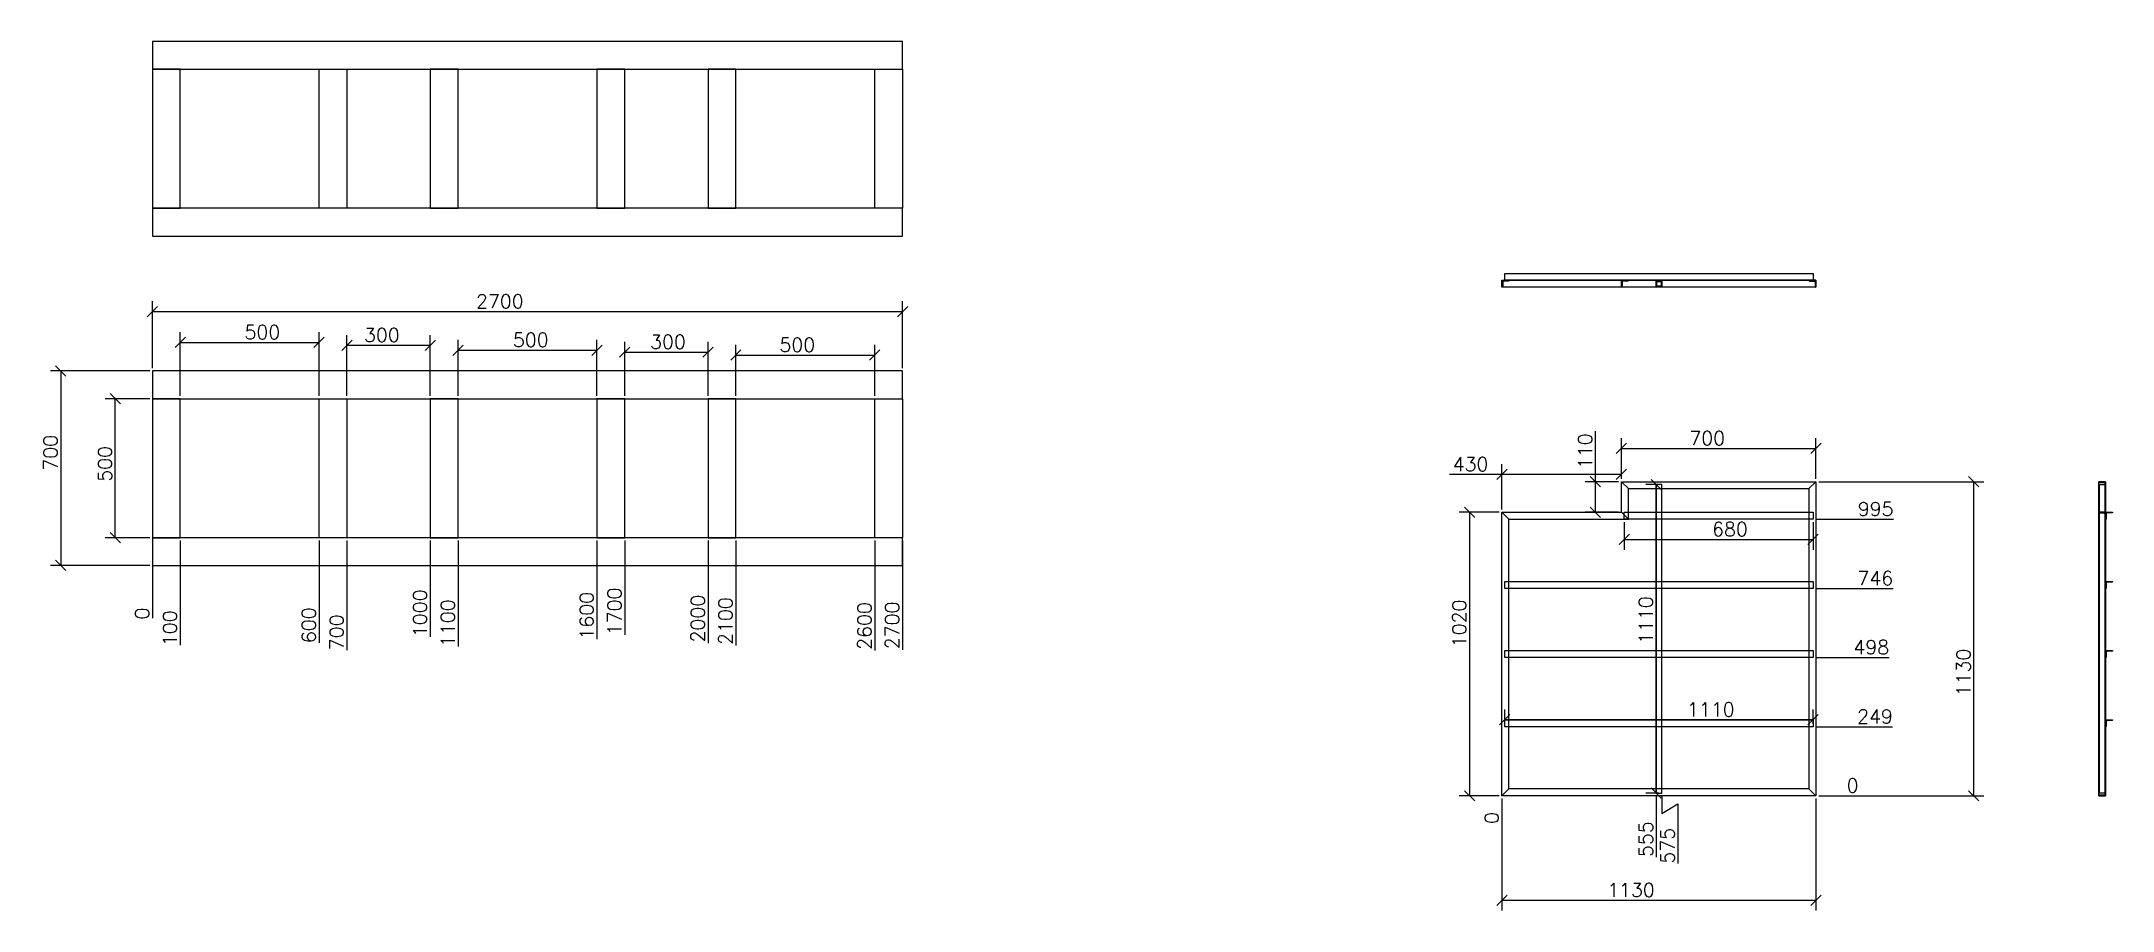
# Model space of a CAD drawing. Header units: millimetres. Extents: x -25270 to 56616, y 992 to 38275.
# Drawn here: x -22888 to -15432, y 33397 to 36523 of the extents above; entities that cross this region are included whole.
import ezdxf

# ---------------------------------------------------------------- set-up
doc = ezdxf.new("R2010")
doc.units = ezdxf.units.MM
doc.layers.add('EPURE', color=2, linetype='Continuous')
doc.layers.add('POTCACH', color=7, linetype='Continuous')
doc.styles.add('DETX4', font='romans.shx', dxfattribs={"height": 50})
doc.dimstyles.new('DETX4', dxfattribs={"dimtxt": 50, "dimasz": 37, "dimexe": 37, "dimexo": 10, "dimgap": 12, "dimtad": 1, "dimdec": 0, "dimdsep": 46, "dimtxsty": 'DETX4', "dimblk": 'OBLIQUE', "dimcen": 0.09, "dimadec": 0, "dimazin": 0, "dimtfac": 1, "dimtdec": 0, "dimtix": 1, "dimtofl": 0, "dimtmove": 0, "dimatfit": 3, "dimldrblk": 'OBLIQUE', "dimfxl": 1, "dimtolj": 1, "dimtzin": 0, "dimarcsym": 0})

msp = doc.modelspace()

# ---------------------------------------------------------------- blocks, each defined once
blk = doc.blocks.new('_OBLIQUE')
at = {"color": 0, "linetype": 'ByBlock'}
blk.add_line((-0.5, -0.5), (0.5, 0.5), dxfattribs=at)
blk = doc.blocks.new('*D218')
at = {"layer": 'Defpoints', "color": 0, "transparency": 16777216}
for p in [(-19788, 35551.2), (-22488, 35337.9), (-19788, 35337.9)]:
    blk.add_point(p, dxfattribs=at)
at = {"layer": 'POTCACH', "color": 0, "lineweight": -2, "transparency": 16777216}
for p, q in [((-22488, 35347.9), (-22488, 35588.2)), ((-19788, 35347.9), (-19788, 35588.2)), ((-22488, 35551.2), (-19788, 35551.2))]:
    blk.add_line(p, q, dxfattribs=at)
at = {"layer": 'POTCACH', "color": 0, "lineweight": -2, "transparency": 16777216, "xscale": 37, "yscale": 37, "zscale": 37, "rotation": 180}
blk.add_blockref('_OBLIQUE', (-22488, 35551.2), dxfattribs=at)
at = {"layer": 'POTCACH', "color": 0, "lineweight": -2, "transparency": 16777216, "xscale": 37, "yscale": 37, "zscale": 37}
blk.add_blockref('_OBLIQUE', (-19788, 35551.2), dxfattribs=at)
at = {"layer": 'POTCACH', "color": 0, "transparency": 16777216, "insert": (-21237.4, 35588.2), "char_height": 50, "attachment_point": 5, "style": 'DETX4'}
blk.add_mtext('\\A1;2700', dxfattribs=at)
blk = doc.blocks.new('*D219')
at = {"layer": 'Defpoints', "color": 0, "transparency": 16777216}
for p in [(-22621.8, 35237.9), (-22488, 35237.9), (-22488, 34737.9)]:
    blk.add_point(p, dxfattribs=at)
at = {"layer": 'POTCACH', "color": 0, "lineweight": -2, "transparency": 16777216}
for p, q in [((-22498, 35237.9), (-22658.8, 35237.9)), ((-22621.8, 34737.9), (-22621.8, 35237.9)), ((-22498, 34737.9), (-22658.8, 34737.9))]:
    blk.add_line(p, q, dxfattribs=at)
at = {"layer": 'POTCACH', "color": 0, "lineweight": -2, "transparency": 16777216, "xscale": 37, "yscale": 37, "zscale": 37}
for p, rotation in [((-22621.8, 35237.9), 90), ((-22621.8, 34737.9), 270)]:
    blk.add_blockref('_OBLIQUE', p, dxfattribs=dict(at, rotation=rotation))
at = {"layer": 'POTCACH', "color": 0, "transparency": 16777216, "insert": (-22658.8, 35003.5), "char_height": 50, "attachment_point": 5, "rotation": 90, "style": 'DETX4'}
blk.add_mtext('\\A1;500', dxfattribs=at)
blk = doc.blocks.new('*D220')
at = {"layer": 'Defpoints', "color": 0, "transparency": 16777216}
for p in [(-22488, 35337.9), (-22817.9, 34637.9), (-22488, 34637.9)]:
    blk.add_point(p, dxfattribs=at)
at = {"layer": 'POTCACH', "color": 0, "lineweight": -2, "transparency": 16777216}
for p, q in [((-22498, 35337.9), (-22854.9, 35337.9)), ((-22817.9, 35337.9), (-22817.9, 34637.9)), ((-22498, 34637.9), (-22854.9, 34637.9))]:
    blk.add_line(p, q, dxfattribs=at)
at = {"layer": 'POTCACH', "color": 0, "lineweight": -2, "transparency": 16777216, "xscale": 37, "yscale": 37, "zscale": 37}
for p, rotation in [((-22817.9, 35337.9), 90), ((-22817.9, 34637.9), 270)]:
    blk.add_blockref('_OBLIQUE', p, dxfattribs=dict(at, rotation=rotation))
at = {"layer": 'POTCACH', "color": 0, "transparency": 16777216, "insert": (-22854.9, 35043.3), "char_height": 50, "attachment_point": 5, "rotation": 90, "style": 'DETX4'}
blk.add_mtext('\\A1;700', dxfattribs=at)
blk = doc.blocks.new('*D221')
at = {"layer": 'Defpoints', "color": 0, "transparency": 16777216}
for p in [(-16500.2, 35058.9), (-17200.2, 34939.2), (-16500.2, 34939.2)]:
    blk.add_point(p, dxfattribs=at)
at = {"layer": 'POTCACH', "color": 0, "lineweight": -2, "transparency": 16777216}
for p, q in [((-17200.2, 34949.2), (-17200.2, 35095.9)), ((-17200.2, 35058.9), (-16500.2, 35058.9)), ((-16500.2, 34949.2), (-16500.2, 35095.9))]:
    blk.add_line(p, q, dxfattribs=at)
at = {"layer": 'POTCACH', "color": 0, "lineweight": -2, "transparency": 16777216, "xscale": 37, "yscale": 37, "zscale": 37, "rotation": 180}
blk.add_blockref('_OBLIQUE', (-17200.2, 35058.9), dxfattribs=at)
at = {"layer": 'POTCACH', "color": 0, "lineweight": -2, "transparency": 16777216, "xscale": 37, "yscale": 37, "zscale": 37}
blk.add_blockref('_OBLIQUE', (-16500.2, 35058.9), dxfattribs=at)
at = {"layer": 'POTCACH', "color": 0, "transparency": 16777216, "insert": (-16891.5, 35095.9), "char_height": 50, "attachment_point": 5, "style": 'DETX4'}
blk.add_mtext('\\A1;700', dxfattribs=at)
blk = doc.blocks.new('*D222')
at = {"layer": 'Defpoints', "color": 0, "transparency": 16777216}
for p in [(-17293.9, 34939.2), (-17200.2, 34939.2), (-17200.2, 34829.2)]:
    blk.add_point(p, dxfattribs=at)
at = {"layer": 'POTCACH', "color": 0, "lineweight": -2, "transparency": 16777216}
for p, q in [((-17293.9, 34939.2), (-17293.9, 35121.6)), ((-17210.2, 34939.2), (-17330.9, 34939.2)), ((-17293.9, 34829.2), (-17293.9, 34939.2)), ((-17210.2, 34829.2), (-17330.9, 34829.2))]:
    blk.add_line(p, q, dxfattribs=at)
at = {"layer": 'POTCACH', "color": 0, "lineweight": -2, "transparency": 16777216, "xscale": 37, "yscale": 37, "zscale": 37}
for p, rotation in [((-17293.9, 34939.2), 90), ((-17293.9, 34829.2), 270)]:
    blk.add_blockref('_OBLIQUE', p, dxfattribs=dict(at, rotation=rotation))
at = {"layer": 'POTCACH', "color": 0, "transparency": 16777216, "insert": (-17330.9, 35048.9), "char_height": 50, "attachment_point": 5, "rotation": 90, "style": 'DETX4'}
blk.add_mtext('\\A1;110', dxfattribs=at)
blk = doc.blocks.new('*D223')
at = {"layer": 'Defpoints', "color": 0, "transparency": 16777216}
for p in [(-17200.2, 34965.4), (-17200.2, 34939.2), (-17630.2, 34829.2)]:
    blk.add_point(p, dxfattribs=at)
at = {"layer": 'POTCACH', "color": 0, "lineweight": -2, "transparency": 16777216}
for p, q in [((-17630.2, 34839.2), (-17630.2, 35002.4)), ((-17200.2, 34949.2), (-17200.2, 35002.4)), ((-17630.2, 34965.4), (-17819.7, 34965.4)), ((-17200.2, 34965.4), (-17630.2, 34965.4))]:
    blk.add_line(p, q, dxfattribs=at)
at = {"layer": 'POTCACH', "color": 0, "lineweight": -2, "transparency": 16777216, "xscale": 37, "yscale": 37, "zscale": 37, "rotation": 180}
blk.add_blockref('_OBLIQUE', (-17630.2, 34965.4), dxfattribs=at)
at = {"layer": 'POTCACH', "color": 0, "lineweight": -2, "transparency": 16777216, "xscale": 37, "yscale": 37, "zscale": 37}
blk.add_blockref('_OBLIQUE', (-17200.2, 34965.4), dxfattribs=at)
at = {"layer": 'POTCACH', "color": 0, "transparency": 16777216, "insert": (-17743.5, 35002.4), "char_height": 50, "attachment_point": 5, "style": 'DETX4'}
blk.add_mtext('\\A1;430', dxfattribs=at)
blk = doc.blocks.new('*D224')
at = {"layer": 'Defpoints', "color": 0, "transparency": 16777216}
for p in [(-17630.2, 34829.2), (-17746.9, 33809.2), (-17630.2, 33809.2)]:
    blk.add_point(p, dxfattribs=at)
at = {"layer": 'POTCACH', "color": 0, "lineweight": -2, "transparency": 16777216}
for p, q in [((-17640.2, 34829.2), (-17783.9, 34829.2)), ((-17746.9, 34829.2), (-17746.9, 33809.2)), ((-17640.2, 33809.2), (-17783.9, 33809.2))]:
    blk.add_line(p, q, dxfattribs=at)
at = {"layer": 'POTCACH', "color": 0, "lineweight": -2, "transparency": 16777216, "xscale": 37, "yscale": 37, "zscale": 37}
for p, rotation in [((-17746.9, 34829.2), 90), ((-17746.9, 33809.2), 270)]:
    blk.add_blockref('_OBLIQUE', p, dxfattribs=dict(at, rotation=rotation))
at = {"layer": 'POTCACH', "color": 0, "transparency": 16777216, "insert": (-17783.9, 34429.5), "char_height": 50, "attachment_point": 5, "rotation": 90, "style": 'DETX4'}
blk.add_mtext('\\A1;1020', dxfattribs=at)
blk = doc.blocks.new('*D225')
at = {"layer": 'Defpoints', "color": 0, "transparency": 16777216}
for p in [(-17630.2, 33809.2), (-16500.2, 33809.2), (-16500.2, 33433.5)]:
    blk.add_point(p, dxfattribs=at)
at = {"layer": 'POTCACH', "color": 0, "lineweight": -2, "transparency": 16777216}
for p, q in [((-17630.2, 33799.2), (-17630.2, 33396.5)), ((-16500.2, 33799.2), (-16500.2, 33396.5)), ((-17630.2, 33433.5), (-16500.2, 33433.5))]:
    blk.add_line(p, q, dxfattribs=at)
at = {"layer": 'POTCACH', "color": 0, "lineweight": -2, "transparency": 16777216, "xscale": 37, "yscale": 37, "zscale": 37, "rotation": 180}
blk.add_blockref('_OBLIQUE', (-17630.2, 33433.5), dxfattribs=at)
at = {"layer": 'POTCACH', "color": 0, "lineweight": -2, "transparency": 16777216, "xscale": 37, "yscale": 37, "zscale": 37}
blk.add_blockref('_OBLIQUE', (-16500.2, 33433.5), dxfattribs=at)
at = {"layer": 'POTCACH', "color": 0, "transparency": 16777216, "insert": (-17165.9, 33470.5), "char_height": 50, "attachment_point": 5, "style": 'DETX4'}
blk.add_mtext('\\A1;1130', dxfattribs=at)
blk = doc.blocks.new('*D226')
at = {"layer": 'Defpoints', "color": 0, "transparency": 16777216}
for p in [(-16500.2, 34939.2), (-15932.2, 34939.2), (-16500.2, 33809.2)]:
    blk.add_point(p, dxfattribs=at)
at = {"layer": 'POTCACH', "color": 0, "lineweight": -2, "transparency": 16777216}
for p, q in [((-16490.2, 34939.2), (-15895.2, 34939.2)), ((-15932.2, 33809.2), (-15932.2, 34939.2)), ((-16490.2, 33809.2), (-15895.2, 33809.2))]:
    blk.add_line(p, q, dxfattribs=at)
at = {"layer": 'POTCACH', "color": 0, "lineweight": -2, "transparency": 16777216, "xscale": 37, "yscale": 37, "zscale": 37}
for p, rotation in [((-15932.2, 34939.2), 90), ((-15932.2, 33809.2), 270)]:
    blk.add_blockref('_OBLIQUE', p, dxfattribs=dict(at, rotation=rotation))
at = {"layer": 'POTCACH', "color": 0, "transparency": 16777216, "insert": (-15969.2, 34253), "char_height": 50, "attachment_point": 5, "rotation": 90, "style": 'DETX4'}
blk.add_mtext('\\A1;1130', dxfattribs=at)
blk = doc.blocks.new('*D227')
at = {"layer": 'Defpoints', "color": 0, "transparency": 16777216}
for p in [(-17075.2, 34929.2), (-17055.2, 34929.2), (-17055.2, 33819.2)]:
    blk.add_point(p, dxfattribs=at)
at = {"layer": 'POTCACH', "color": 0, "lineweight": -2, "transparency": 16777216}
for p, q in [((-17065.2, 34929.2), (-17112.2, 34929.2)), ((-17075.2, 33819.2), (-17075.2, 34929.2)), ((-17065.2, 33819.2), (-17112.2, 33819.2))]:
    blk.add_line(p, q, dxfattribs=at)
at = {"layer": 'POTCACH', "color": 0, "lineweight": -2, "transparency": 16777216, "xscale": 37, "yscale": 37, "zscale": 37}
for p, rotation in [((-17075.2, 34929.2), 90), ((-17075.2, 33819.2), 270)]:
    blk.add_blockref('_OBLIQUE', p, dxfattribs=dict(at, rotation=rotation))
at = {"layer": 'POTCACH', "color": 0, "transparency": 16777216, "insert": (-17112.2, 34441.5), "char_height": 50, "attachment_point": 5, "rotation": 90, "style": 'DETX4'}
blk.add_mtext('\\A1;1110', dxfattribs=at)
blk = doc.blocks.new('*D228')
at = {"layer": 'Defpoints', "color": 0, "transparency": 16777216}
for p in [(-17620.2, 34083), (-17620.2, 34058), (-16510.2, 34058)]:
    blk.add_point(p, dxfattribs=at)
at = {"layer": 'POTCACH', "color": 0, "lineweight": -2, "transparency": 16777216}
for p, q in [((-17620.2, 34068), (-17620.2, 34120)), ((-16510.2, 34083), (-17620.2, 34083)), ((-16510.2, 34068), (-16510.2, 34120))]:
    blk.add_line(p, q, dxfattribs=at)
at = {"layer": 'POTCACH', "color": 0, "lineweight": -2, "transparency": 16777216, "xscale": 37, "yscale": 37, "zscale": 37, "rotation": 180}
blk.add_blockref('_OBLIQUE', (-17620.2, 34083), dxfattribs=at)
at = {"layer": 'POTCACH', "color": 0, "lineweight": -2, "transparency": 16777216, "xscale": 37, "yscale": 37, "zscale": 37}
blk.add_blockref('_OBLIQUE', (-16510.2, 34083), dxfattribs=at)
at = {"layer": 'POTCACH', "color": 0, "transparency": 16777216, "insert": (-16878.4, 34120), "char_height": 50, "attachment_point": 5, "style": 'DETX4'}
blk.add_mtext('\\A1;1110', dxfattribs=at)
blk = doc.blocks.new('*D229')
at = {"layer": 'Defpoints', "color": 0, "transparency": 16777216}
for p in [(-17190.2, 34804.2), (-16510.2, 34804.2), (-16510.2, 34731.6)]:
    blk.add_point(p, dxfattribs=at)
at = {"layer": 'POTCACH', "color": 0, "lineweight": -2, "transparency": 16777216}
for p, q in [((-17190.2, 34794.2), (-17190.2, 34694.6)), ((-16510.2, 34794.2), (-16510.2, 34694.6)), ((-17190.2, 34731.6), (-16510.2, 34731.6))]:
    blk.add_line(p, q, dxfattribs=at)
at = {"layer": 'POTCACH', "color": 0, "lineweight": -2, "transparency": 16777216, "xscale": 37, "yscale": 37, "zscale": 37, "rotation": 180}
blk.add_blockref('_OBLIQUE', (-17190.2, 34731.6), dxfattribs=at)
at = {"layer": 'POTCACH', "color": 0, "lineweight": -2, "transparency": 16777216, "xscale": 37, "yscale": 37, "zscale": 37}
blk.add_blockref('_OBLIQUE', (-16510.2, 34731.6), dxfattribs=at)
at = {"layer": 'POTCACH', "color": 0, "transparency": 16777216, "insert": (-16809.6, 34768.6), "char_height": 50, "attachment_point": 5, "style": 'DETX4'}
blk.add_mtext('\\A1;680', dxfattribs=at)
blk = doc.blocks.new('*D230')
at = {"layer": 'Defpoints', "color": 0, "transparency": 16777216}
for p in [(-16500.2, 33809.2), (-16500.2, 33809.2), (-16396.8, 33809.2)]:
    blk.add_point(p, dxfattribs=at)
at = {"layer": 'POTCACH', "color": 0, "lineweight": -2, "transparency": 16777216}
blk.add_line((-16490.2, 33809.2), (-16351.5, 33809.2), dxfattribs=at)
at = {"layer": 'POTCACH', "color": 0, "transparency": 16777216, "insert": (-16368.2, 33846.2), "char_height": 50, "attachment_point": 5, "style": 'DETX4'}
blk.add_mtext('\\A1;0', dxfattribs=at)
blk = doc.blocks.new('*D231')
at = {"layer": 'Defpoints', "color": 0, "transparency": 16777216}
for p in [(-16510.2, 34058), (-16362.7, 34058), (-16500.2, 33809.2)]:
    blk.add_point(p, dxfattribs=at)
at = {"layer": 'POTCACH', "color": 0, "lineweight": -2, "transparency": 16777216}
blk.add_line((-16500.2, 34058), (-16224.5, 34058), dxfattribs=at)
at = {"layer": 'POTCACH', "color": 0, "transparency": 16777216, "insert": (-16287.6, 34095), "char_height": 50, "attachment_point": 5, "style": 'DETX4'}
blk.add_mtext('\\A1;249', dxfattribs=at)
blk = doc.blocks.new('*D232')
at = {"layer": 'Defpoints', "color": 0, "transparency": 16777216}
for p in [(-16510.2, 34306.7), (-16377.1, 34306.7), (-16500.2, 33809.2)]:
    blk.add_point(p, dxfattribs=at)
at = {"layer": 'POTCACH', "color": 0, "lineweight": -2, "transparency": 16777216}
blk.add_line((-16500.2, 34306.7), (-16236.5, 34306.7), dxfattribs=at)
at = {"layer": 'POTCACH', "color": 0, "transparency": 16777216, "insert": (-16300.8, 34343.7), "char_height": 50, "attachment_point": 5, "style": 'DETX4'}
blk.add_mtext('\\A1;498', dxfattribs=at)
blk = doc.blocks.new('*D233')
at = {"layer": 'Defpoints', "color": 0, "transparency": 16777216}
for p in [(-16510.2, 34555.5), (-16362.6, 34555.5), (-16500.2, 33809.2)]:
    blk.add_point(p, dxfattribs=at)
at = {"layer": 'POTCACH', "color": 0, "lineweight": -2, "transparency": 16777216}
blk.add_line((-16500.2, 34555.5), (-16222, 34555.5), dxfattribs=at)
at = {"layer": 'POTCACH', "color": 0, "transparency": 16777216, "insert": (-16286.3, 34592.5), "char_height": 50, "attachment_point": 5, "style": 'DETX4'}
blk.add_mtext('\\A1;746', dxfattribs=at)
blk = doc.blocks.new('*D234')
at = {"layer": 'Defpoints', "color": 0, "transparency": 16777216}
for p in [(-16510.2, 34804.2), (-16361.5, 34804.2), (-16500.2, 33809.2)]:
    blk.add_point(p, dxfattribs=at)
at = {"layer": 'POTCACH', "color": 0, "lineweight": -2, "transparency": 16777216}
blk.add_line((-16500.2, 34804.2), (-16221, 34804.2), dxfattribs=at)
at = {"layer": 'POTCACH', "color": 0, "transparency": 16777216, "insert": (-16285.2, 34841.2), "char_height": 50, "attachment_point": 5, "style": 'DETX4'}
blk.add_mtext('\\A1;995', dxfattribs=at)
blk = doc.blocks.new('*D235')
at = {"layer": 'Defpoints', "color": 0, "transparency": 16777216}
for p in [(-17630.2, 33809.2), (-17630.2, 33809.2), (-17630.2, 33758.1)]:
    blk.add_point(p, dxfattribs=at)
at = {"layer": 'POTCACH', "color": 0, "lineweight": -2, "transparency": 16777216}
blk.add_line((-17630.2, 33799.2), (-17630.2, 33712.8), dxfattribs=at)
at = {"layer": 'POTCACH', "color": 0, "transparency": 16777216, "insert": (-17667.2, 33729.4), "char_height": 50, "attachment_point": 5, "rotation": 90, "style": 'DETX4'}
blk.add_mtext('\\A1;0', dxfattribs=at)
blk = doc.blocks.new('*D236')
at = {"layer": 'Defpoints', "color": 0, "transparency": 16777216}
for p in [(-17630.2, 33809.2), (-17075.2, 33819.2), (-17075.2, 33729.7)]:
    blk.add_point(p, dxfattribs=at)
at = {"layer": 'POTCACH', "color": 0, "lineweight": -2, "transparency": 16777216}
blk.add_line((-17075.2, 33809.2), (-17075.2, 33589.1), dxfattribs=at)
at = {"layer": 'POTCACH', "color": 0, "transparency": 16777216, "insert": (-17112.2, 33653.4), "char_height": 50, "attachment_point": 5, "rotation": 90, "style": 'DETX4'}
blk.add_mtext('\\A1;555', dxfattribs=at)
blk = doc.blocks.new('*D237')
at = {"layer": 'Defpoints', "color": 0, "transparency": 16777216}
for p in [(-17630.2, 33809.2), (-17055.2, 33819.2), (-16997.8, 33706.2)]:
    blk.add_point(p, dxfattribs=at)
at = {"layer": 'POTCACH', "color": 0, "lineweight": -2, "transparency": 16777216}
for p, q in [((-17055.2, 33809.2), (-17055.2, 33745.2)), ((-17055.2, 33745.2), (-16997.8, 33780.2)), ((-16997.8, 33780.2), (-16997.8, 33565.6))]:
    blk.add_line(p, q, dxfattribs=at)
at = {"layer": 'POTCACH', "color": 0, "transparency": 16777216, "insert": (-17034.8, 33629.9), "char_height": 50, "attachment_point": 5, "rotation": 90, "style": 'DETX4'}
blk.add_mtext('\\A1;575', dxfattribs=at)
blk = doc.blocks.new('*D238')
at = {"layer": 'Defpoints', "color": 0, "transparency": 16777216}
for p in [(-22488, 34737.9), (-22488, 34687.9), (-22488, 34493.6)]:
    blk.add_point(p, dxfattribs=at)
at = {"layer": 'POTCACH', "color": 0, "lineweight": -2, "transparency": 16777216}
blk.add_line((-22488, 34727.9), (-22488, 34448.3), dxfattribs=at)
at = {"layer": 'POTCACH', "color": 0, "transparency": 16777216, "insert": (-22525, 34465), "char_height": 50, "attachment_point": 5, "rotation": 90, "style": 'DETX4'}
blk.add_mtext('\\A1;0', dxfattribs=at)
blk = doc.blocks.new('*D239')
at = {"layer": 'Defpoints', "color": 0, "transparency": 16777216}
for p in [(-22488, 34687.9), (-22388, 34737.9), (-22388, 34484.7)]:
    blk.add_point(p, dxfattribs=at)
at = {"layer": 'POTCACH', "color": 0, "lineweight": -2, "transparency": 16777216}
blk.add_line((-22388, 34727.9), (-22388, 34351.3), dxfattribs=at)
at = {"layer": 'POTCACH', "color": 0, "transparency": 16777216, "insert": (-22425, 34412), "char_height": 50, "attachment_point": 5, "rotation": 90, "style": 'DETX4'}
blk.add_mtext('\\A1;100', dxfattribs=at)
blk = doc.blocks.new('*D240')
at = {"layer": 'Defpoints', "color": 0, "transparency": 16777216}
for p in [(-22488, 34687.9), (-21888, 34737.9), (-21888, 34498.1)]:
    blk.add_point(p, dxfattribs=at)
at = {"layer": 'POTCACH', "color": 0, "lineweight": -2, "transparency": 16777216}
blk.add_line((-21888, 34727.9), (-21888, 34359.9), dxfattribs=at)
at = {"layer": 'POTCACH', "color": 0, "transparency": 16777216, "insert": (-21925, 34423), "char_height": 50, "attachment_point": 5, "rotation": 90, "style": 'DETX4'}
blk.add_mtext('\\A1;600', dxfattribs=at)
blk = doc.blocks.new('*D241')
at = {"layer": 'Defpoints', "color": 0, "transparency": 16777216}
for p in [(-22488, 34687.9), (-21788, 34737.9), (-21788, 34473.6)]:
    blk.add_point(p, dxfattribs=at)
at = {"layer": 'POTCACH', "color": 0, "lineweight": -2, "transparency": 16777216}
blk.add_line((-21788, 34727.9), (-21788, 34333.1), dxfattribs=at)
at = {"layer": 'POTCACH', "color": 0, "transparency": 16777216, "insert": (-21825, 34397.4), "char_height": 50, "attachment_point": 5, "rotation": 90, "style": 'DETX4'}
blk.add_mtext('\\A1;700', dxfattribs=at)
blk = doc.blocks.new('*D242')
at = {"layer": 'Defpoints', "color": 0, "transparency": 16777216}
for p in [(-22488, 34687.9), (-21488, 34737.9), (-21488, 34562.4)]:
    blk.add_point(p, dxfattribs=at)
at = {"layer": 'POTCACH', "color": 0, "lineweight": -2, "transparency": 16777216}
blk.add_line((-21488, 34727.9), (-21488, 34381.4), dxfattribs=at)
at = {"layer": 'POTCACH', "color": 0, "transparency": 16777216, "insert": (-21525, 34465.9), "char_height": 50, "attachment_point": 5, "rotation": 90, "style": 'DETX4'}
blk.add_mtext('\\A1;1000', dxfattribs=at)
blk = doc.blocks.new('*D243')
at = {"layer": 'Defpoints', "color": 0, "transparency": 16777216}
for p in [(-22488, 34687.9), (-21388, 34737.9), (-21388, 34526.9)]:
    blk.add_point(p, dxfattribs=at)
at = {"layer": 'POTCACH', "color": 0, "lineweight": -2, "transparency": 16777216}
blk.add_line((-21388, 34727.9), (-21388, 34345.9), dxfattribs=at)
at = {"layer": 'POTCACH', "color": 0, "transparency": 16777216, "insert": (-21425, 34430.4), "char_height": 50, "attachment_point": 5, "rotation": 90, "style": 'DETX4'}
blk.add_mtext('\\A1;1100', dxfattribs=at)
blk = doc.blocks.new('*D244')
at = {"layer": 'Defpoints', "color": 0, "transparency": 16777216}
for p in [(-22488, 34687.9), (-20888, 34737.9), (-20888, 34553.6)]:
    blk.add_point(p, dxfattribs=at)
at = {"layer": 'POTCACH', "color": 0, "lineweight": -2, "transparency": 16777216}
blk.add_line((-20888, 34727.9), (-20888, 34372.5), dxfattribs=at)
at = {"layer": 'POTCACH', "color": 0, "transparency": 16777216, "insert": (-20925, 34457), "char_height": 50, "attachment_point": 5, "rotation": 90, "style": 'DETX4'}
blk.add_mtext('\\A1;1600', dxfattribs=at)
blk = doc.blocks.new('*D245')
at = {"layer": 'Defpoints', "color": 0, "transparency": 16777216}
for p in [(-22488, 34687.9), (-20788, 34737.9), (-20788, 34569.1)]:
    blk.add_point(p, dxfattribs=at)
at = {"layer": 'POTCACH', "color": 0, "lineweight": -2, "transparency": 16777216}
blk.add_line((-20788, 34727.9), (-20788, 34388.1), dxfattribs=at)
at = {"layer": 'POTCACH', "color": 0, "transparency": 16777216, "insert": (-20825, 34472.6), "char_height": 50, "attachment_point": 5, "rotation": 90, "style": 'DETX4'}
blk.add_mtext('\\A1;1700', dxfattribs=at)
blk = doc.blocks.new('*D246')
at = {"layer": 'Defpoints', "color": 0, "transparency": 16777216}
for p in [(-22488, 34687.9), (-20488, 34737.9), (-20488, 34546.8)]:
    blk.add_point(p, dxfattribs=at)
at = {"layer": 'POTCACH', "color": 0, "lineweight": -2, "transparency": 16777216}
blk.add_line((-20488, 34727.9), (-20488, 34358.6), dxfattribs=at)
at = {"layer": 'POTCACH', "color": 0, "transparency": 16777216, "insert": (-20525, 34446.7), "char_height": 50, "attachment_point": 5, "rotation": 90, "style": 'DETX4'}
blk.add_mtext('\\A1;2000', dxfattribs=at)
blk = doc.blocks.new('*D247')
at = {"layer": 'Defpoints', "color": 0, "transparency": 16777216}
for p in [(-22488, 34687.9), (-20388, 34737.9), (-20388, 34537.9)]:
    blk.add_point(p, dxfattribs=at)
at = {"layer": 'POTCACH', "color": 0, "lineweight": -2, "transparency": 16777216}
blk.add_line((-20388, 34727.9), (-20388, 34349.8), dxfattribs=at)
at = {"layer": 'POTCACH', "color": 0, "transparency": 16777216, "insert": (-20425, 34437.8), "char_height": 50, "attachment_point": 5, "rotation": 90, "style": 'DETX4'}
blk.add_mtext('\\A1;2100', dxfattribs=at)
blk = doc.blocks.new('*D248')
at = {"layer": 'Defpoints', "color": 0, "transparency": 16777216}
for p in [(-22488, 34687.9), (-19888, 34737.9), (-19888, 34520.2)]:
    blk.add_point(p, dxfattribs=at)
at = {"layer": 'POTCACH', "color": 0, "lineweight": -2, "transparency": 16777216}
blk.add_line((-19888, 34727.9), (-19888, 34332), dxfattribs=at)
at = {"layer": 'POTCACH', "color": 0, "transparency": 16777216, "insert": (-19925, 34420.1), "char_height": 50, "attachment_point": 5, "rotation": 90, "style": 'DETX4'}
blk.add_mtext('\\A1;2600', dxfattribs=at)
blk = doc.blocks.new('*D249')
at = {"layer": 'Defpoints', "color": 0, "transparency": 16777216}
for p in [(-22488, 34687.9), (-19788, 34737.9), (-19788, 34522.4)]:
    blk.add_point(p, dxfattribs=at)
at = {"layer": 'POTCACH', "color": 0, "lineweight": -2, "transparency": 16777216}
blk.add_line((-19788, 34727.9), (-19788, 34334.2), dxfattribs=at)
at = {"layer": 'POTCACH', "color": 0, "transparency": 16777216, "insert": (-19825, 34422.3), "char_height": 50, "attachment_point": 5, "rotation": 90, "style": 'DETX4'}
blk.add_mtext('\\A1;2700', dxfattribs=at)
blk = doc.blocks.new('*D250')
at = {"layer": 'Defpoints', "color": 0, "transparency": 16777216}
for p in [(-21888, 35440.4), (-22388, 35237.9), (-21888, 35237.9)]:
    blk.add_point(p, dxfattribs=at)
at = {"layer": 'POTCACH', "color": 0, "lineweight": -2, "transparency": 16777216}
for p, q in [((-22388, 35247.9), (-22388, 35477.4)), ((-22388, 35440.4), (-21888, 35440.4)), ((-21888, 35247.9), (-21888, 35477.4))]:
    blk.add_line(p, q, dxfattribs=at)
at = {"layer": 'POTCACH', "color": 0, "lineweight": -2, "transparency": 16777216, "xscale": 37, "yscale": 37, "zscale": 37, "rotation": 180}
blk.add_blockref('_OBLIQUE', (-22388, 35440.4), dxfattribs=at)
at = {"layer": 'POTCACH', "color": 0, "lineweight": -2, "transparency": 16777216, "xscale": 37, "yscale": 37, "zscale": 37}
blk.add_blockref('_OBLIQUE', (-21888, 35440.4), dxfattribs=at)
at = {"layer": 'POTCACH', "color": 0, "transparency": 16777216, "insert": (-22092.4, 35477.4), "char_height": 50, "attachment_point": 5, "style": 'DETX4'}
blk.add_mtext('\\A1;500', dxfattribs=at)
blk = doc.blocks.new('*D251')
at = {"layer": 'Defpoints', "color": 0, "transparency": 16777216}
for p in [(-21488, 35429.9), (-21788, 35237.9), (-21488, 35237.9)]:
    blk.add_point(p, dxfattribs=at)
at = {"layer": 'POTCACH', "color": 0, "lineweight": -2, "transparency": 16777216}
for p, q in [((-21788, 35247.9), (-21788, 35466.9)), ((-21788, 35429.9), (-21488, 35429.9)), ((-21488, 35247.9), (-21488, 35466.9))]:
    blk.add_line(p, q, dxfattribs=at)
at = {"layer": 'POTCACH', "color": 0, "lineweight": -2, "transparency": 16777216, "xscale": 37, "yscale": 37, "zscale": 37, "rotation": 180}
blk.add_blockref('_OBLIQUE', (-21788, 35429.9), dxfattribs=at)
at = {"layer": 'POTCACH', "color": 0, "lineweight": -2, "transparency": 16777216, "xscale": 37, "yscale": 37, "zscale": 37}
blk.add_blockref('_OBLIQUE', (-21488, 35429.9), dxfattribs=at)
at = {"layer": 'POTCACH', "color": 0, "transparency": 16777216, "insert": (-21662.2, 35466.9), "char_height": 50, "attachment_point": 5, "style": 'DETX4'}
blk.add_mtext('\\A1;300', dxfattribs=at)
blk = doc.blocks.new('*D252')
at = {"layer": 'Defpoints', "color": 0, "transparency": 16777216}
for p in [(-20888, 35412.2), (-21388, 35237.9), (-20888, 35237.9)]:
    blk.add_point(p, dxfattribs=at)
at = {"layer": 'POTCACH', "color": 0, "lineweight": -2, "transparency": 16777216}
for p, q in [((-21388, 35247.9), (-21388, 35449.2)), ((-20888, 35247.9), (-20888, 35449.2)), ((-21388, 35412.2), (-20888, 35412.2))]:
    blk.add_line(p, q, dxfattribs=at)
at = {"layer": 'POTCACH', "color": 0, "lineweight": -2, "transparency": 16777216, "xscale": 37, "yscale": 37, "zscale": 37, "rotation": 180}
blk.add_blockref('_OBLIQUE', (-21388, 35412.2), dxfattribs=at)
at = {"layer": 'POTCACH', "color": 0, "lineweight": -2, "transparency": 16777216, "xscale": 37, "yscale": 37, "zscale": 37}
blk.add_blockref('_OBLIQUE', (-20888, 35412.2), dxfattribs=at)
at = {"layer": 'POTCACH', "color": 0, "transparency": 16777216, "insert": (-21126.2, 35449.2), "char_height": 50, "attachment_point": 5, "style": 'DETX4'}
blk.add_mtext('\\A1;500', dxfattribs=at)
blk = doc.blocks.new('*D253')
at = {"layer": 'Defpoints', "color": 0, "transparency": 16777216}
for p in [(-20488, 35405.2), (-20788, 35237.9), (-20488, 35237.9)]:
    blk.add_point(p, dxfattribs=at)
at = {"layer": 'POTCACH', "color": 0, "lineweight": -2, "transparency": 16777216}
for p, q in [((-20788, 35247.9), (-20788, 35442.2)), ((-20488, 35247.9), (-20488, 35442.2)), ((-20788, 35405.2), (-20488, 35405.2))]:
    blk.add_line(p, q, dxfattribs=at)
at = {"layer": 'POTCACH', "color": 0, "lineweight": -2, "transparency": 16777216, "xscale": 37, "yscale": 37, "zscale": 37, "rotation": 180}
blk.add_blockref('_OBLIQUE', (-20788, 35405.2), dxfattribs=at)
at = {"layer": 'POTCACH', "color": 0, "lineweight": -2, "transparency": 16777216, "xscale": 37, "yscale": 37, "zscale": 37}
blk.add_blockref('_OBLIQUE', (-20488, 35405.2), dxfattribs=at)
at = {"layer": 'POTCACH', "color": 0, "transparency": 16777216, "insert": (-20632.4, 35442.2), "char_height": 50, "attachment_point": 5, "style": 'DETX4'}
blk.add_mtext('\\A1;300', dxfattribs=at)
blk = doc.blocks.new('*D254')
at = {"layer": 'Defpoints', "color": 0, "transparency": 16777216}
for p in [(-19888, 35394.6), (-20388, 35237.9), (-19888, 35237.9)]:
    blk.add_point(p, dxfattribs=at)
at = {"layer": 'POTCACH', "color": 0, "lineweight": -2, "transparency": 16777216}
for p, q in [((-20388, 35247.9), (-20388, 35431.6)), ((-19888, 35247.9), (-19888, 35431.6)), ((-20388, 35394.6), (-19888, 35394.6))]:
    blk.add_line(p, q, dxfattribs=at)
at = {"layer": 'POTCACH', "color": 0, "lineweight": -2, "transparency": 16777216, "xscale": 37, "yscale": 37, "zscale": 37, "rotation": 180}
blk.add_blockref('_OBLIQUE', (-20388, 35394.6), dxfattribs=at)
at = {"layer": 'POTCACH', "color": 0, "lineweight": -2, "transparency": 16777216, "xscale": 37, "yscale": 37, "zscale": 37}
blk.add_blockref('_OBLIQUE', (-19888, 35394.6), dxfattribs=at)
at = {"layer": 'POTCACH', "color": 0, "transparency": 16777216, "insert": (-20166.9, 35431.6), "char_height": 50, "attachment_point": 5, "style": 'DETX4'}
blk.add_mtext('\\A1;500', dxfattribs=at)

# ---------------------------------------------------------------- dimensions: what is measured, and where the dimension line sits
at = {"layer": 'POTCACH'}
for base, p1, p2, picture, middle in [((-19788, 35551.2), (-22488, 35337.9), (-19788, 35337.9), '*D218', (-21237.4, 35551.2)), ((-21888, 35440.4), (-22388, 35237.9), (-21888, 35237.9), '*D250', (-22092.4, 35440.4)), ((-21488, 35429.9), (-21788, 35237.9), (-21488, 35237.9), '*D251', (-21662.2, 35429.9)), ((-20888, 35412.2), (-21388, 35237.9), (-20888, 35237.9), '*D252', (-21126.2, 35412.2)), ((-20488, 35405.2), (-20788, 35237.9), (-20488, 35237.9), '*D253', (-20632.4, 35405.2)), ((-19888, 35394.6), (-20388, 35237.9), (-19888, 35237.9), '*D254', (-20166.9, 35394.6)), ((-16500.2, 35058.9), (-17200.2, 34939.2), (-16500.2, 34939.2), '*D221', (-16891.5, 35058.9)), ((-17200.2, 34965.4), (-17630.2, 34829.2), (-17200.2, 34939.2), '*D223', (-17743.5, 34965.4)), ((-16510.2, 34731.6), (-17190.2, 34804.2), (-16510.2, 34804.2), '*D229', (-16809.6, 34731.6)), ((-17620.2, 34083), (-16510.2, 34058), (-17620.2, 34058), '*D228', (-16878.4, 34083)), ((-16500.2, 33433.5), (-17630.2, 33809.2), (-16500.2, 33809.2), '*D225', (-17165.9, 33433.5))]:
    dim = msp.add_linear_dim(base=base, p1=p1, p2=p2, dimstyle='DETX4', dxfattribs=at)
    dim.commit()
    dim.dimension.update_dxf_attribs({"geometry": picture, "text_midpoint": middle, "dimtype": 160})
for base, p1, p2, picture, middle in [((-22817.9, 34637.9), (-22488, 35337.9), (-22488, 34637.9), '*D220', (-22817.9, 35043.3)), ((-22621.8, 35237.9), (-22488, 34737.9), (-22488, 35237.9), '*D219', (-22621.8, 35003.5)), ((-17293.9, 34939.2), (-17200.2, 34829.2), (-17200.2, 34939.2), '*D222', (-17293.9, 35048.9)), ((-17075.2, 34929.2), (-17055.2, 33819.2), (-17055.2, 34929.2), '*D227', (-17075.2, 34441.5)), ((-15932.2, 34939.2), (-16500.2, 33809.2), (-16500.2, 34939.2), '*D226', (-15932.2, 34253)), ((-17746.9, 33809.2), (-17630.2, 34829.2), (-17630.2, 33809.2), '*D224', (-17746.9, 34429.5))]:
    dim = msp.add_linear_dim(base=base, p1=p1, p2=p2, angle=90, dimstyle='DETX4', dxfattribs=at)
    dim.commit()
    dim.dimension.update_dxf_attribs({"geometry": picture, "text_midpoint": middle, "dimtype": 160})
for feature_location, offset, dtype, origin, picture, middle in [((-16510.2, 34804.2), (148.6, 0), 0, (-16500.2, 33809.2), '*D234', (-16285.2, 34841.2)), ((-22488.019572, 34737.855576), (0, -244.2274613), 1, (-22488.019572, 34687.855576), '*D238', (-22525.019572, 34464.9614479)), ((-22388, 34737.9), (0, -253.1), 1, (-22488, 34687.9), '*D239', (-22425, 34412)), ((-21888, 34737.9), (0, -239.8), 1, (-22488, 34687.9), '*D240', (-21925, 34423)), ((-21788, 34737.9), (0, -264.2), 1, (-22488, 34687.9), '*D241', (-21825, 34397.4)), ((-21488, 34737.9), (0, -175.4), 1, (-22488, 34687.9), '*D242', (-21525, 34465.9)), ((-21388, 34737.9), (0, -210.9), 1, (-22488, 34687.9), '*D243', (-21425, 34430.4)), ((-20888, 34737.9), (0, -184.3), 1, (-22488, 34687.9), '*D244', (-20925, 34457)), ((-20788, 34737.9), (0, -168.8), 1, (-22488, 34687.9), '*D245', (-20825, 34472.6)), ((-20488, 34737.9), (0, -191), 1, (-22488, 34687.9), '*D246', (-20525, 34446.7)), ((-20388, 34737.9), (0, -199.9), 1, (-22488, 34687.9), '*D247', (-20425, 34437.8)), ((-19888, 34737.9), (0, -217.7), 1, (-22488, 34687.9), '*D248', (-19925, 34420.1)), ((-19788, 34737.9), (0, -215.5), 1, (-22488, 34687.9), '*D249', (-19825, 34422.3)), ((-16510.2, 34555.5), (147.6, 0), 0, (-16500.2, 33809.2), '*D233', (-16286.3, 34592.5)), ((-16510.1702651, 34306.7058453), (133.0972957, 0), 0, (-16500.1702651, 33809.2058453), '*D232', (-16300.7872551, 34343.7058453)), ((-16510.2, 34058), (147.4, 0), 0, (-16500.2, 33809.2), '*D231', (-16287.6, 34095)), ((-16500.1702651, 33809.2058453), (103.3274513, 0), 0, (-16500.1702651, 33809.2058453), '*D230', (-16368.1761471, 33846.2058453)), ((-17630.1702651, 33809.2058453), (0, -51.101631), 1, (-17630.1702651, 33809.2058453), '*D235', (-17667.1702651, 33729.4375476)), ((-17075.2, 33819.2), (0, -89.5), 1, (-17630.2, 33809.2), '*D236', (-17112.2, 33653.4)), ((-17055.2, 33819.2), (57.3, -113), 1, (-17630.2, 33809.2), '*D237', (-17034.8, 33629.9))]:
    dim = msp.add_ordinate_dim(feature_location=feature_location, offset=offset, dtype=dtype, origin=origin, dimstyle='DETX4', dxfattribs=at)
    dim.commit()
    dim.dimension.update_dxf_attribs({"geometry": picture, "text_midpoint": middle})

# ---------------------------------------------------------------- linework, layer by layer
at = {"layer": 'EPURE'}
for points in [[(-17630.2, 35663.7), (-17605.2, 35663.7), (-17605.2, 35663.1, -0.414214), (-17607, 35661.2), (-17623.9, 35661.2, 0.414214), (-17627.7, 35657.5), (-17627.7, 35640.6, -0.414214), (-17629.5, 35638.7), (-17630.2, 35638.7), (-17630.2, 35663.7)], [(-17200.2, 35663.7), (-17175.2, 35663.7), (-17175.2, 35663.1, -0.414214), (-17177, 35661.2), (-17193.9, 35661.2, 0.414214), (-17197.7, 35657.5), (-17197.7, 35640.6, -0.414214), (-17199.5, 35638.7), (-17200.2, 35638.7), (-17200.2, 35663.7)], [(-16500.2, 35663.7), (-16525.2, 35663.7), (-16525.2, 35663.1, 0.414214), (-16523.3, 35661.2), (-16506.4, 35661.2, -0.414214), (-16502.7, 35657.5), (-16502.7, 35640.6, 0.414214), (-16500.8, 35638.7), (-16500.2, 35638.7), (-16500.2, 35663.7)], [(-15457.3, 34939.2), (-15482.3, 34939.2), (-15482.3, 34938.6, 0.414214), (-15480.4, 34936.7), (-15463.5, 34936.7, -0.414214), (-15459.8, 34933), (-15459.8, 34916.1, 0.414214), (-15457.9, 34914.2), (-15457.3, 34914.2), (-15457.3, 34939.2)], [(-15457.3, 34829.2), (-15482.3, 34829.2), (-15482.3, 34828.6, 0.414214), (-15480.4, 34826.7), (-15463.5, 34826.7, -0.414214), (-15459.8, 34823), (-15459.8, 34806.1, 0.414214), (-15457.9, 34804.2), (-15457.3, 34804.2), (-15457.3, 34829.2)], [(-15457.3, 34829.2), (-15432.3, 34829.2), (-15432.3, 34828.6, -0.414214), (-15434.2, 34826.7), (-15451, 34826.7, 0.414214), (-15454.8, 34823), (-15454.8, 34806.1, -0.414214), (-15456.7, 34804.2), (-15457.3, 34804.2), (-15457.3, 34829.2)], [(-15457.3, 34580.5), (-15432.3, 34580.5), (-15432.3, 34579.8, -0.414214), (-15434.2, 34578), (-15451, 34578, 0.414214), (-15454.8, 34574.2), (-15454.8, 34557.3, -0.414214), (-15456.7, 34555.5), (-15457.3, 34555.5), (-15457.3, 34580.5)], [(-15457.3, 34331.7), (-15432.3, 34331.7), (-15432.3, 34331.1, -0.414214), (-15434.2, 34329.2), (-15451, 34329.2, 0.414214), (-15454.8, 34325.5), (-15454.8, 34308.6, -0.414214), (-15456.7, 34306.7), (-15457.3, 34306.7), (-15457.3, 34331.7)], [(-15457.3, 34083), (-15432.3, 34083), (-15432.3, 34082.3, -0.414214), (-15434.2, 34080.5), (-15451, 34080.5, 0.414214), (-15454.8, 34076.7), (-15454.8, 34059.8, -0.414214), (-15456.7, 34058), (-15457.3, 34058), (-15457.3, 34083)], [(-15457.3, 33809.2), (-15457.3, 33834.2), (-15457.9, 33834.2, 0.414214), (-15459.8, 33832.3), (-15459.8, 33815.5, -0.414214), (-15463.5, 33811.7), (-15480.4, 33811.7, 0.414214), (-15482.3, 33809.8), (-15482.3, 33809.2), (-15457.3, 33809.2)]]:
    msp.add_lwpolyline(points, format="xyb", dxfattribs=at)
at = {"layer": 'POTCACH'}
for p, q in [((-17200.2, 34939.2), (-17175.2, 34914.2)), ((-16500.2, 34939.2), (-16525.2, 34914.2)), ((-17630.2, 34829.2), (-17605.2, 34804.2)), ((-17200.2, 34829.2), (-17175.2, 34804.2)), ((-17605.2, 33834.2), (-17630.2, 33809.2)), ((-16525.2, 33834.2), (-16500.2, 33809.2))]:
    msp.add_line(p, q, dxfattribs=at)
for points in [[(-22488, 36423), (-19788, 36423), (-19788, 36523), (-22488, 36523)], [(-22388, 36423), (-22488, 36423), (-22488, 35923), (-22388, 35923)], [(-21888, 36423), (-21788, 36423), (-21788, 35923), (-21888, 35923)], [(-21388, 36423), (-21488, 36423), (-21488, 35923), (-21388, 35923)], [(-20788, 36423), (-20888, 36423), (-20888, 35923), (-20788, 35923)], [(-20388, 36423), (-20488, 36423), (-20488, 35923), (-20388, 35923)], [(-19888, 36423), (-19788, 36423), (-19788, 35923), (-19888, 35923)], [(-22488, 35823), (-19788, 35823), (-19788, 35923), (-22488, 35923)], [(-17630.2, 35663.7), (-16500.2, 35663.7), (-16500.2, 35638.7), (-17630.2, 35638.7)], [(-17620.2, 35688.7), (-16510.2, 35688.7), (-16510.2, 35663.7), (-17620.2, 35663.7)], [(-17075.2, 35661.2), (-17055.2, 35661.2), (-17055.2, 35641.2), (-17075.2, 35641.2)], [(-17073.2, 35659.2), (-17057.2, 35659.2), (-17057.2, 35643.2), (-17073.2, 35643.2)], [(-22488, 35237.9), (-19788, 35237.9), (-19788, 35337.9), (-22488, 35337.9)], [(-22388, 35237.9), (-22488, 35237.9), (-22488, 34737.9), (-22388, 34737.9)], [(-21888, 35237.9), (-21788, 35237.9), (-21788, 34737.9), (-21888, 34737.9)], [(-21388, 35237.9), (-21488, 35237.9), (-21488, 34737.9), (-21388, 34737.9)], [(-20788, 35237.9), (-20888, 35237.9), (-20888, 34737.9), (-20788, 34737.9)], [(-20388, 35237.9), (-20488, 35237.9), (-20488, 34737.9), (-20388, 34737.9)], [(-19888, 35237.9), (-19788, 35237.9), (-19788, 34737.9), (-19888, 34737.9)], [(-17605.2, 34804.2), (-17175.2, 34804.2), (-17175.2, 34914.2), (-16525.2, 34914.2), (-16525.2, 33834.2), (-17605.2, 33834.2)], [(-17075.2, 33819.2), (-17055.2, 33819.2), (-17055.2, 34929.2), (-17075.2, 34929.2)], [(-15482.3, 34939.2), (-15457.3, 34939.2), (-15457.3, 33809.2), (-15482.3, 33809.2)], [(-15459.8, 33819.2), (-15479.8, 33819.2), (-15479.8, 34929.2), (-15459.8, 34929.2)], [(-17190.2, 34829.2), (-16510.2, 34829.2), (-16510.2, 34804.2), (-17190.2, 34804.2)], [(-22488, 34637.9), (-19788, 34637.9), (-19788, 34737.9), (-22488, 34737.9)], [(-17620.2, 34580.5), (-16510.2, 34580.5), (-16510.2, 34555.5), (-17620.2, 34555.5)], [(-17620.2, 34331.7), (-16510.2, 34331.7), (-16510.2, 34306.7), (-17620.2, 34306.7)], [(-17620.2, 34083), (-16510.2, 34083), (-16510.2, 34058), (-17620.2, 34058)]]:
    msp.add_lwpolyline(points, close=True, dxfattribs=at)
msp.add_lwpolyline([(-17630.2, 34829.2), (-17200.2, 34829.2), (-17200.2, 34939.2), (-16500.2, 34939.2), (-16500.2, 33809.2), (-17630.2, 33809.2), (-17630.2, 34829.2)], dxfattribs=at)

msp.set_redraw_order([(e.dxf.handle, doc.entitydb.next_handle()) for e in msp.query("TEXT MTEXT ATTDEF DIMENSION ARC_DIMENSION")])  # texts and dimensions are drawn at this point

doc.saveas('drawing.dxf')
